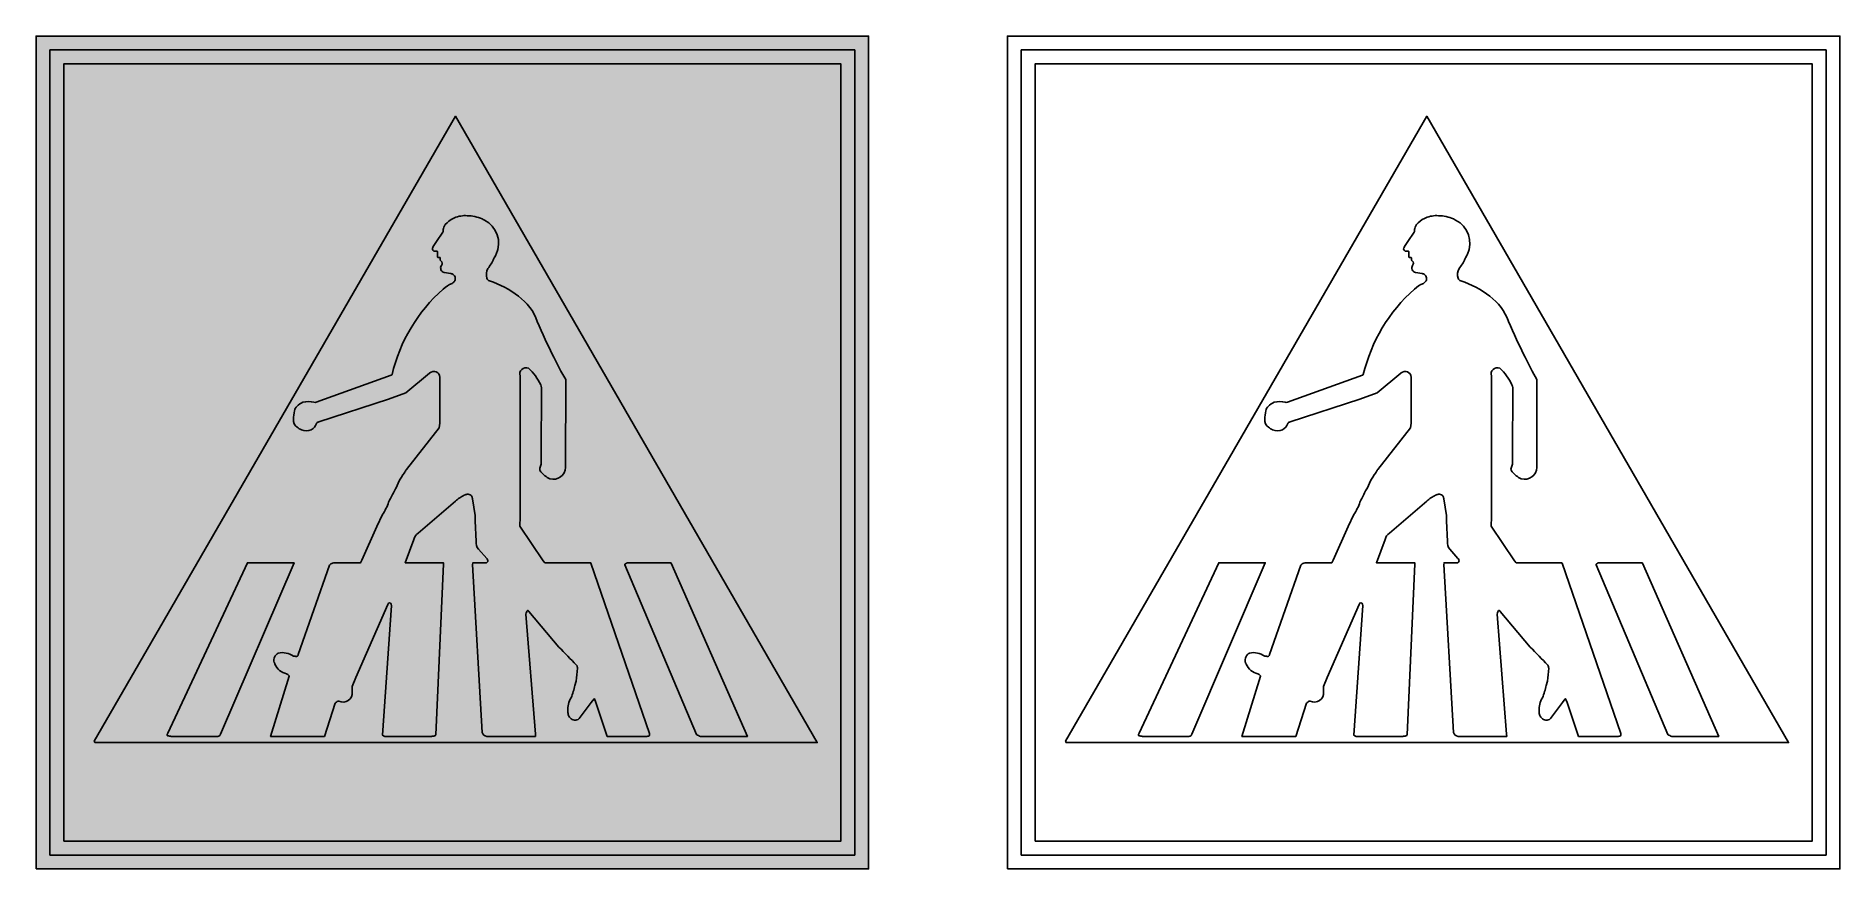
# Model space of a CAD drawing. Extents: x 1920 to 3220, y 694 to 1294.
import ezdxf

# ---------------------------------------------------------------- set-up
doc = ezdxf.new("R2010")
doc.units = 0
doc.header["$MEASUREMENT"] = 0

msp = doc.modelspace()

# ---------------------------------------------------------------- hatches: boundary and pattern name
h = msp.add_hatch(color=5)
h.paths.add_polyline_path([(1920.33, 693.788), (1920.33, 1293.79), (2520.34, 1293.79), (2520.34, 693.788)])
h.paths.add_polyline_path([(1930.33, 703.788), (1930.33, 1283.79), (2510.34, 1283.79), (2510.34, 703.788)], flags=16)
h.paths.add_polyline_path([(1940.33, 713.788), (1940.33, 1273.79), (2500.34, 1273.79), (2500.34, 713.788)], flags=0)
edge = h.paths.add_edge_path(flags=0)
edge.add_arc((1966.818462145861, 786.3670947852373), 4.554097256698007, 188.1180059033065, 200.7583273562876, ccw=False)
edge.add_line((1962.31, 785.7239999999999), (2222.57, 1236.01))
edge.add_line((2222.57, 1236.01), (2483.34, 784.753))
edge.add_line((2483.34, 784.753), (1962.56, 784.753))
edge = h.paths.add_edge_path(flags=0)
edge.add_line((2018.57, 789.26), (2017.8, 789.265))
edge.add_arc((2021.224474689498, 820.1740854817408), 31.09820882649947, 258.8297972176199, 263.67787825727333, ccw=False)
edge.add_line((2015.2, 789.665), (2015, 789.765))
edge.add_arc((2015.295075705718, 790.2470605645738), 0.5652009023542677, 198.7909732372422, 238.5286432708613, ccw=False)
edge.add_arc((2015.298309780113, 790.2703309780117), 0.576140807352012, 170.5425113657092, 200.8786749093605, ccw=False)
edge.add_arc((2016.759011403422, 790.0664768070422), 2.050854302955655, 157.0852397093925, 171.6302673762184, ccw=False)
edge.add_arc((2022.701799115276, 786.7888390407004), 8.82905235844501, 147.204703046993, 152.5046948122013, ccw=False)
edge.add_line((2015.28, 791.571), (2072.65, 914.3489999999999))
edge.add_line((2072.65, 914.3489999999999), (2106.22, 914.321))
edge.add_line((2106.22, 914.321), (2053.3, 790.814))
edge.add_arc((2051.254412626635, 791.467480699906), 2.147432124007574, 291.1720474703234, 342.28346571536065, ccw=False)
edge.add_arc((2049.823865109518, 795.3270740429923), 6.263460963439357, 284.3856024846125, 290.62334296908193, ccw=False)
edge.add_line((2051.38, 789.26), (2018.57, 789.26))
edge = h.paths.add_edge_path(flags=0)
edge.add_line((2322.42, 816.26), (2320.3, 813.561))
edge.add_line((2320.3, 813.561), (2311.66, 802.08))
edge.add_arc((2308.715771503152, 805.1762805353351), 4.272637896562815, 216.2471486559759, 313.5580518680616, ccw=False)
edge.add_arc((2309.003662001872, 806.4434163794797), 5.322615876834429, 194.4748707690634, 225.4548380596397, ccw=False)
edge.add_arc((2309.294416196545, 806.6989378796352), 5.670702485518088, 182.6980904060711, 196.240641981251, ccw=False)
edge.add_line((2303.63, 806.432), (2303.63, 807.1239999999999))
edge.add_line((2303.63, 807.1239999999999), (2303.63, 807.648))
edge.add_arc((2318.556300514408, 809.0181765277537), 14.98905703383718, 147.249426116615, 185.2448315124523, ccw=False)
edge.add_arc((2245.765106363003, 840.7368935475926), 64.65020104706015, 338.5804510387433, 346.8109561549675)
edge.add_line((2308.71, 825.9860000000001), (2309.66, 829.1489999999999))
edge.add_arc((2108.628853164811, 850.8888243971472), 202.2032194666797, 353.8279296774006, 356.4314066587951)
edge.add_arc((2299.780465890759, 838.1102597047519), 10.66127648302431, 1.0358803764475, 6.650659890422014)
edge.add_arc((2308.304433010449, 839.0782738022305), 2.082716940176262, 7.357875021770386, 44.49732327935514)
edge.add_arc((1623.635540301454, 188.0409283838629), 946.8687190058808, 43.55972966921194, 44.66379934030761)
edge.add_line((2297.09, 853.638), (2275.43, 879.2860000000001))
edge.add_arc((2268.908373135548, 877.2490977493608), 6.832319352737966, 17.34517076579016, 18.96024100750114)
edge.add_arc((2274.493066873044, 879.0951504056374), 0.9532970304991779, 23.08927040625194, 67.361875132961)
edge.add_arc((2274.694693807138, 879.5826990594212), 0.4257066658833413, 67.15061106846723, 135.7035921194202)
edge.add_arc((2276.373171281601, 878.1435589347773), 2.635943076995013, 138.7949979206095, 158.5381988915669)
edge.add_arc((2282.239048396207, 875.7544047752721), 8.96956895005298, 158.0445295437013, 170.2136815367767)
edge.add_line((2273.4, 877.279), (2280.16, 790.918))
edge.add_line((2280.16, 790.918), (2280.21, 789.2589999999999))
edge.add_line((2280.21, 789.2589999999999), (2246.2, 789.265))
edge.add_line((2246.2, 789.265), (2245.18, 789.265))
edge.add_arc((2246.271390572492, 794.1028284513027), 4.959406971197176, 204.2614869254996, 257.2871648798206, ccw=False)
edge.add_line((2241.75, 792.065), (2234.96, 913.2))
edge.add_line((2234.96, 913.2), (2235.01, 913.9830000000001))
edge.add_arc((2235.897921616263, 913.8974704336504), 0.8920314475103119, 150.7011026167252, 174.4979260106855, ccw=False)
edge.add_line((2235.12, 914.334), (2245.04, 914.3889999999999))
edge.add_arc((2244.183863920065, 915.8728150344215), 1.713089619296621, 299.9842161262715, 382.1967429777998)
edge.add_arc((2243.472208624288, 915.7212415172062), 2.432665270877299, 19.16847926326971, 48.31549949294577)
edge.add_line((2245.09, 917.538), (2239.15, 924.2280000000001))
edge.add_arc((2243.604400705301, 928.432597321495), 6.125383602624721, 168.593552850131, 223.3475327176906, ccw=False)
edge.add_line((2237.6, 929.6439999999999), (2236.89, 944.465))
edge.add_arc((2012.372302131227, 940.3390660538176), 224.5556055573363, 1.052798946110272, 2.079672244933269)
edge.add_line((2236.78, 948.488), (2234.86, 960.308))
edge.add_arc((2222.076774226606, 958.5442990130898), 12.90432107260211, 7.855501208404178, 11.54528267953262)
edge.add_arc((2231.047533894987, 960.3512295368648), 3.753508639119144, 11.92778899273987, 44.81979200639215)
edge.add_arc((2231.636599612707, 960.480709099448), 3.260476815164621, 50.51179360757298, 99.11653186802869)
edge.add_arc((2232.202225179409, 955.6532157752521), 8.119233196466292, 97.65984010398815, 113.5360830653377)
edge.add_arc((2239.343746063805, 941.0805962413187), 24.34223113814451, 115.2502893901263, 133.427552194887)
edge.add_line((2222.61, 958.7589999999999), (2195.78, 935.59))
edge.add_arc((2198.351141033902, 930.4784723278187), 5.721755094347444, 116.7027771916485, 173.1692493846419)
edge.add_line((2192.67, 931.159), (2186.35, 914.342))
edge.add_line((2186.35, 914.342), (2213.9, 914.3810000000001))
edge.add_line((2213.9, 914.3810000000001), (2213.99, 913.565))
edge.add_line((2213.99, 913.565), (2208.44, 790.448))
edge.add_arc((2207.170178535442, 790.8851383479624), 1.342958110706567, 303.940778673493, 341.00388252241703, ccw=False)
edge.add_line((2207.92, 789.7710000000001), (2207.57, 789.6289999999999))
edge.add_arc((2200.600160231375, 826.0983662897023), 37.12941346120061, 277.17867643554683, 280.8196085629273, ccw=False)
edge.add_line((2205.24, 789.26), (2171.6, 789.26))
edge.add_arc((2173.430969805584, 797.4322288375602), 8.374829825280578, 255.04671036468488, 257.37155584058416, ccw=False)
edge.add_arc((2172.870871081591, 793.4192379057034), 4.38118849576118, 229.9197602187392, 248.5680120179863, ccw=False)
edge.add_line((2170.05, 790.067), (2176.53, 883.602))
edge.add_arc((2174.790798212505, 883.7353576992832), 1.744307064018639, 355.6152808850276, 419.3512458061731)
edge.add_arc((2175.057313596609, 884.2687453234045), 1.150356451872311, 57.22791206142752, 129.2163661504343)
edge.add_arc((2175.598193294494, 883.8432047152164), 1.828186000993449, 133.9228730520704, 169.607242201747)
edge.add_line((2173.8, 884.173), (2150.78, 831.807))
edge.add_line((2150.78, 831.807), (2148.25, 825.265))
edge.add_arc((2152.202693375138, 824.0101969952973), 4.147085181000206, 162.387689328296, 184.7747372112362)
edge.add_line((2148.07, 823.665), (2148.1, 823.065))
edge.add_arc((2133.984993065645, 822.0000623699792), 14.15512320372846, -2.1662913428418733, 4.3146313396006235, ccw=False)
edge.add_line((2148.13, 821.465), (2148.14, 821.31))
edge.add_arc((2141.677969105234, 820.4807229736545), 6.515024456695085, -118.29273709563978, 7.312838492814478, ccw=False)
edge.add_arc((2139.169006859503, 810.8059200947743), 3.980417350390917, 98.36414102559709, 136.1189503743115)
edge.add_arc((2138.606822762009, 811.7350727995342), 2.944497378895824, 141.5761800284208, 152.7123760706485)
edge.add_line((2135.99, 813.085), (2128.14, 789.26))
edge.add_line((2128.14, 789.26), (2123.8, 789.26))
edge.add_line((2123.8, 789.26), (2089.39, 789.2460000000001))
edge.add_line((2089.39, 789.2460000000001), (2102.83, 832.725))
edge.add_arc((2100.805606025034, 831.4074384533417), 2.415396322575299, 33.0577871309205, 43.07351506647797)
edge.add_arc((2097.598480006926, 828.3353997769804), 6.85634886127827, 43.52305800986686, 61.31009661502037)
edge.add_arc((2102.902202890526, 845.3131767954137), 11.14630907162264, 201.1966785560285, 259.5995782237181, ccw=False)
edge.add_arc((2081.423171684533, 837.1438855987624), 11.83427353592861, 20.47242389260427, 23.20578425279913)
edge.add_arc((2089.803981246143, 840.7502099313224), 2.710519298743827, 22.94732678317979, 41.94594011656543)
edge.add_arc((2097.740098510722, 843.9653889582905), 6.084165262786412, 118.6821729066886, 193.3360808414757, ccw=False)
edge.add_arc((2097.738296117575, 835.1374295257101), 14.46305082242084, 56.171524534127514, 101.64083220436709, ccw=False)
edge.add_arc((2106.402235128493, 851.8711402406843), 4.758688523512237, 262.6080496401016, 269.1302378933767)
edge.add_arc((2106.84545829037, 855.7164976204501), 8.618925023122133, 266.571356838, 271.3598536928448)
edge.add_arc((2108.131605757664, 849.6020396128071), 2.725816068458662, 246.6216727033869, 272.068664829035)
edge.add_arc((2108.215026984171, 847.7388765898359), 0.8610067909896771, 270.9964310020181, 319.5264752264467)
edge.add_arc((2107.669404369879, 848.0742515251621), 1.497035623263635, 323.3197888566303, 351.5009453399147)
edge.add_arc((2102.250280538816, 848.7308174234155), 6.955335511094853, 352.7494913598122, 356.1598740224717)
edge.add_line((2109.19, 848.265), (2131.88, 912.5830000000001))
edge.add_arc((2135.012305985451, 910.5500770205073), 3.7341821898564, 105.41068022368549, 147.0157032412867, ccw=False)
edge.add_line((2134.02, 914.15), (2134.83, 914.352))
edge.add_line((2134.83, 914.352), (2154.16, 914.375))
edge.add_line((2154.16, 914.375), (2155.19, 916.232))
edge.add_line((2155.19, 916.232), (2165.88, 940.505))
edge.add_line((2165.88, 940.505), (2170.07, 949.045))
edge.add_arc((2134.030857316798, 972.1028140286144), 42.78413950424147, 327.3889202668328, 340.7382495456046)
edge.add_arc((2317.020891754121, 891.5153185905696), 157.3332916111306, 150.5480802224126, 155.0073292130531, ccw=False)
edge.add_line((2180.02, 968.875), (2181.73, 972.852))
edge.add_arc((2263.662977416724, 924.7808954110974), 94.99391498810094, 145.0089579656591, 149.5993173319549, ccw=False)
edge.add_arc((2210.834339566826, 965.9234166765256), 28.3275153215482, 146.3990875850537, 151.9252485255854, ccw=False)
edge.add_line((2187.24, 981.6), (2210.76, 1011.64))
edge.add_arc((2189.531982013097, 1016.976232870838), 21.88844738450209, 345.8895319116676, 363.0215317019974)
edge.add_line((2211.39, 1018.13), (2211.43, 1047.32))
edge.add_arc((2204.937052218467, 1047.368742972388), 6.493130737253989, 359.5698850150265, 366.377577149927)
edge.add_arc((2207.019760803632, 1047.820484580916), 4.378541902802193, 3.528997631908581, 131.2985341894042)
edge.add_line((2204.13, 1051.11), (2203.9, 1050.9))
edge.add_line((2203.9, 1050.9), (2186.79, 1036.71))
edge.add_line((2186.79, 1036.71), (2174.3, 1032.26))
edge.add_line((2174.3, 1032.26), (2124.03, 1015.82))
edge.add_arc((2124.684981994737, 1012.091069620349), 3.786016797336464, 99.96230815906372, 109.0380253740308)
edge.add_arc((2124.059783394596, 1014.023622140539), 1.755675324325946, 110.3235596727637, 143.4162356189437)
edge.add_arc((2132.440975307227, 1008.622410853603), 11.72325054187061, 146.6341495274324, 149.1158535918046)
edge.add_arc((2115.111132563786, 1016.830634038579), 7.591792363877695, 298.04049590144825, 343.2286572762525, ccw=False)
edge.add_arc((2115.124375814433, 1018.372278254366), 8.976503449081811, 246.1863953805977, 293.3348125907608, ccw=False)
edge.add_arc((2115.536757877404, 1020.267254846195), 10.88356626693249, 229.5107507989781, 248.2286220780384, ccw=False)
edge.add_arc((2111.789682763465, 1016.8939226075), 5.921887417909907, 171.6881080017819, 235.9041857107068, ccw=False)
edge.add_arc((2124.885176879295, 1018.743162522258), 18.98117757993355, 164.5490538891159, 182.9992879820266, ccw=False)
edge.add_arc((2111.762213819476, 1023.086788178303), 5.221155705108471, 130.9538864026615, 172.1488280491566, ccw=False)
edge.add_arc((2118.159963559208, 1017.486630736693), 13.69334076111429, 113.54452366671481, 135.8183822582982, ccw=False)
edge.add_arc((2116.625054013199, 1014.257724440173), 16.26545025300887, 75.854820614255, 104.0003102353312, ccw=False)
edge.add_arc((2121.447830378587, 1032.336231194436), 2.457136274821562, 249.8152636429912, 285.6338234805047)
edge.add_line((2122.11, 1029.97), (2176.34, 1049.58))
edge.add_arc((2176.130217900962, 1050.438574143055), 0.8838314817876504, 283.7305012619443, 325.6598058005367)
edge.add_arc((2293.676001154504, 1021.902377903431), 120.1336188523393, 131.7635711963918, 166.5034403748655, ccw=False)
edge.add_arc((2228.211554093818, 1095.75943299299), 21.4436024862343, 112.08255563607739, 132.7340675325459, ccw=False)
edge.add_arc((2218.387506558701, 1119.428508861341), 4.187487635839052, 294.8911180420708, 333.3460739647529)
edge.add_arc((2218.837402060277, 1119.101408145431), 3.639789612927782, 334.7710979401338, 426.1349854238441)
edge.add_arc((2218.834024810554, 1119.161881223693), 3.585959159821487, 65.69471419136994, 82.85579436312513)
edge.add_line((2219.28, 1122.72), (2214.54, 1123.46))
edge.add_arc((2215.289036098937, 1126.783247389485), 3.406615371484195, 147.3726892090927, 257.2981959215125, ccw=False)
edge.add_arc((2210.871057025276, 1130.053119645644), 2.110226589179369, 317.2242503893008, 416.3621320506297)
edge.add_arc((2209.064941604523, 1129.199559235119), 3.957950662078713, 41.26506934525502, 46.48832522659614)
edge.add_arc((2212.197534450988, 1132.564612363798), 0.6408788646575417, 174.1440320043965, 230.5132807515883, ccw=False)
edge.add_line((2211.56, 1132.63), (2211.56, 1132.87))
edge.add_line((2211.56, 1132.87), (2211.56, 1133.92))
edge.add_arc((2211.239833192896, 1133.942906709916), 0.3209852048462721, 355.9076793797407, 458.9313390535933)
edge.add_line((2211.19, 1134.26), (2210.21, 1134.26))
edge.add_arc((2210.095366454018, 1134.731979331451), 0.4857008741821478, 177.8737009888189, 283.65156478441554, ccw=False)
edge.add_line((2209.61, 1134.75), (2209.6, 1137.57))
edge.add_line((2209.6, 1137.57), (2209.6, 1138.32))
edge.add_arc((2209.240438340505, 1138.394138529084), 0.3671254669366772, 348.3493788963335, 454.7558473998785)
edge.add_line((2209.21, 1138.76), (2207.77, 1138.76))
edge.add_arc((2207.687964626854, 1140.554276065462), 1.796150439561836, 160.9677929491103, 272.6177742270554, ccw=False)
edge.add_arc((2207.201544958631, 1140.753927095368), 1.271571262051854, 141.2403734786325, 162.3249148118363, ccw=False)
edge.add_line((2206.21, 1141.55), (2206.6, 1142.13))
edge.add_line((2206.6, 1142.13), (2207.09, 1142.87))
edge.add_line((2207.09, 1142.87), (2209.02, 1145.76))
edge.add_line((2209.02, 1145.76), (2213.49, 1152.41))
edge.add_arc((2212.006200321356, 1153.457472934259), 1.81627669542608, 324.7802183367116, 366.7197162676723)
edge.add_line((2213.81, 1153.67), (2213.81, 1154.22))
edge.add_arc((2216.676750647748, 1154.579729220646), 2.889232491259259, 182.3750058045717, 187.1522775768739, ccw=False)
edge.add_arc((2216.973690146105, 1154.501063060955), 3.18395494964662, 151.7110065128583, 180.7389568477902, ccw=False)
edge.add_arc((2223.257188258695, 1152.366324965131), 9.790472828657958, 144.870655120565, 158.1507760336066, ccw=False)
edge.add_arc((2226.963798703335, 1148.622234427673), 15.00518467702991, 113.3356149832857, 141.3201352250773, ccw=False)
edge.add_arc((2229.484151224196, 1145.516803648577), 18.88608416233383, 113.7759989858186, 116.62624830511879, ccw=False)
edge.add_arc((2229.546288127381, 1145.667824119856), 18.77330151579008, 85.37515794789431, 114.13536909426341, ccw=False)
edge.add_arc((2231.014938643344, 1138.602560018254), 25.77747936743203, 65.29143316596662, 89.89984176366988, ccw=False)
edge.add_arc((2230.813127547623, 1137.00017578139), 27.32184716972694, 62.568428367774686, 66.31164128858279, ccw=False)
edge.add_arc((2234.930977240512, 1144.536334958345), 18.73688729819802, -25.16133171268848, 63.128097973848014, ccw=False)
edge.add_arc((2238.471864792369, 1143.726719307415), 15.20739897863477, 330.59416137697076, 331.9262480396245, ccw=False)
edge.add_arc((2212.264093815839, 1154.975960523734), 43.66984899377651, 330.04387049210123, 334.622614923332, ccw=False)
edge.add_arc((2222.43301359833, 1145.427458126972), 30.26065789576774, 320.81994505796354, 336.10495542523046, ccw=False)
edge.add_arc((2253.729959435701, 1122.018560055943), 8.937640670047717, 151.3045685658111, 197.372061233618)
edge.add_arc((2247.42012220987, 1119.701967783185), 2.24784873760699, 189.0084329742194, 261.2971437921924)
edge.add_arc((2227.233989805904, 1055.318036459197), 65.25315189224418, 51.39337080544402, 72.29364515565561, ccw=False)
edge.add_arc((2247.086540238708, 1076.683308166861), 36.23568437585841, 18.548260982065187, 54.84634947552598, ccw=False)
edge.add_arc((2616.840171403491, 1229.603823947803), 363.9855607411832, 202.858708797754, 207.328702398091)
edge.add_line((2293.48, 1062.5), (2298.51, 1052.46))
edge.add_line((2298.51, 1052.46), (2302, 1046.32))
edge.add_line((2302, 1046.32), (2301.95, 983.221))
edge.add_line((2301.95, 983.221), (2301.95, 982.982))
edge.add_arc((2293.160195685078, 983.2953863011685), 8.795389182314512, 254.2312418994473, 357.95807627224656, ccw=False)
edge.add_line((2290.77, 974.831), (2290.63, 974.888))
edge.add_arc((2297.287210532917, 990.2031186695657), 16.6994404679454, 217.9561096169225, 246.5062695467071, ccw=False)
edge.add_arc((2285.522361370618, 981.7074156887293), 2.262458459638071, 156.9842799385832, 231.695577064093, ccw=False)
edge.add_arc((2274.088101928098, 986.9138968688043), 10.30227111329486, 335.1963988311225, 366.7007255363937)
edge.add_line((2284.32, 988.1160000000001), (2284.4, 994.3969999999999))
edge.add_line((2284.4, 994.3969999999999), (2284.53, 1038.17))
edge.add_arc((2277.043771955663, 1039.456246985334), 7.595922698336246, 350.2509088908463, 383.8697149867424)
edge.add_arc((2249.864334595499, 1026.627956246139), 37.6488517069202, 24.98480693265457, 47.84896301745006)
edge.add_arc((2273.481974783511, 1050.289037664695), 4.559239836899216, 68.80954199896537, 197.3425760319332)
edge.add_line((2269.13, 1048.93), (2269.23, 1047.26))
edge.add_line((2269.23, 1047.26), (2269.15, 1043.5))
edge.add_line((2269.15, 1043.5), (2269.15, 982.067))
edge.add_line((2269.15, 982.067), (2269.12, 944.666))
edge.add_arc((2119.121710880187, 949.5178066906734), 150.0767362619362, 356.63698229557184, 358.1473711417084, ccw=False)
edge.add_line((2268.94, 940.7139999999999), (2285.8, 915.829))
edge.add_line((2285.8, 915.829), (2287.03, 914.365))
edge.add_line((2287.03, 914.365), (2287.18, 914.365))
edge.add_line((2287.18, 914.365), (2319.92, 914.334))
edge.add_line((2319.92, 914.334), (2319.98, 914.165))
edge.add_arc((2318.649629362978, 911.9432464375918), 2.589609029163457, 55.13407794810138, 59.087117587259286, ccw=False)
edge.add_line((2320.13, 914.068), (2362.5, 791.265))
edge.add_arc((2359.79725976903, 790.8160661477506), 2.73977122398964, -14.480176193276293, 9.430908680982895, ccw=False)
edge.add_arc((2361.558511084647, 790.3801724884039), 0.9256562078729584, 283.2072806488585, 344.3842424935368, ccw=False)
edge.add_arc((2357.132344307089, 812.8878828486621), 23.86385648943572, 278.0641311748211, 281.20605779215555, ccw=False)
edge.add_line((2360.48, 789.26), (2331.98, 789.26))
edge.add_line((2331.98, 789.26), (2323.73, 813.72))
edge.add_line((2323.73, 813.72), (2322.67, 816.2510000000001))
edge.add_arc((2322.542211138592, 816.1780316275568), 0.1471542608183849, 29.726682259413, 146.1498023590291)
edge = h.paths.add_edge_path(flags=0)
edge.add_line((2404.15, 789.26), (2399.22, 789.2860000000001))
edge.add_arc((2401.151686246841, 797.6309393888239), 8.56559543519174, 235.5804808295986, 256.966726343899, ccw=False)
edge.add_line((2396.31, 790.565), (2344.57, 912.788))
edge.add_arc((2346.03102642252, 912.460342604886), 1.497316792089741, 128.9377125840032, 167.3596946303268, ccw=False)
edge.add_arc((2347.777332608377, 910.2446819651673), 4.318368507279523, 107.90074551885729, 128.4844893512939, ccw=False)
edge.add_line((2346.45, 914.3539999999999), (2377.14, 914.3539999999999))
edge.add_arc((2375.035679636842, 906.0933282724436), 8.524486001000266, 68.93218111290258, 75.70845693222748, ccw=False)
edge.add_line((2378.1, 914.048), (2432.96, 789.26))
edge.add_line((2432.96, 789.26), (2404.15, 789.26))
h = msp.add_hatch(color=7)
h.paths.add_polyline_path([(1930.33, 703.788), (1930.33, 1283.79), (2510.34, 1283.79), (2510.34, 703.788)])
h.paths.add_polyline_path([(1940.33, 713.788), (1940.33, 1273.79), (2500.34, 1273.79), (2500.34, 713.788)], flags=16)
edge = h.paths.add_edge_path(flags=0)
edge.add_arc((1966.818462145861, 786.3670947852373), 4.554097256698007, 188.1180059033065, 200.7583273562876, ccw=False)
edge.add_line((1962.31, 785.7239999999999), (2222.57, 1236.01))
edge.add_line((2222.57, 1236.01), (2483.34, 784.753))
edge.add_line((2483.34, 784.753), (1962.56, 784.753))
edge = h.paths.add_edge_path(flags=0)
edge.add_line((2018.57, 789.26), (2017.8, 789.265))
edge.add_arc((2021.224474689498, 820.1740854817408), 31.09820882649947, 258.8297972176199, 263.67787825727333, ccw=False)
edge.add_line((2015.2, 789.665), (2015, 789.765))
edge.add_arc((2015.295075705718, 790.2470605645738), 0.5652009023542677, 198.7909732372422, 238.5286432708613, ccw=False)
edge.add_arc((2015.298309780113, 790.2703309780117), 0.576140807352012, 170.5425113657092, 200.8786749093605, ccw=False)
edge.add_arc((2016.759011403422, 790.0664768070422), 2.050854302955655, 157.0852397093925, 171.6302673762184, ccw=False)
edge.add_arc((2022.701799115276, 786.7888390407004), 8.82905235844501, 147.204703046993, 152.5046948122013, ccw=False)
edge.add_line((2015.28, 791.571), (2072.65, 914.3489999999999))
edge.add_line((2072.65, 914.3489999999999), (2106.22, 914.321))
edge.add_line((2106.22, 914.321), (2053.3, 790.814))
edge.add_arc((2051.254412626635, 791.467480699906), 2.147432124007574, 291.1720474703234, 342.28346571536065, ccw=False)
edge.add_arc((2049.823865109518, 795.3270740429923), 6.263460963439357, 284.3856024846125, 290.62334296908193, ccw=False)
edge.add_line((2051.38, 789.26), (2018.57, 789.26))
edge = h.paths.add_edge_path(flags=0)
edge.add_line((2322.42, 816.26), (2320.3, 813.561))
edge.add_line((2320.3, 813.561), (2311.66, 802.08))
edge.add_arc((2308.715771503152, 805.1762805353351), 4.272637896562815, 216.2471486559759, 313.5580518680616, ccw=False)
edge.add_arc((2309.003662001872, 806.4434163794797), 5.322615876834429, 194.4748707690634, 225.4548380596397, ccw=False)
edge.add_arc((2309.294416196545, 806.6989378796352), 5.670702485518088, 182.6980904060711, 196.240641981251, ccw=False)
edge.add_line((2303.63, 806.432), (2303.63, 807.1239999999999))
edge.add_line((2303.63, 807.1239999999999), (2303.63, 807.648))
edge.add_arc((2318.556300514408, 809.0181765277537), 14.98905703383718, 147.249426116615, 185.2448315124523, ccw=False)
edge.add_arc((2245.765106363003, 840.7368935475926), 64.65020104706015, 338.5804510387433, 346.8109561549675)
edge.add_line((2308.71, 825.9860000000001), (2309.66, 829.1489999999999))
edge.add_arc((2108.628853164811, 850.8888243971472), 202.2032194666797, 353.8279296774006, 356.4314066587951)
edge.add_arc((2299.780465890759, 838.1102597047519), 10.66127648302431, 1.0358803764475, 6.650659890422014)
edge.add_arc((2308.304433010449, 839.0782738022305), 2.082716940176262, 7.357875021770386, 44.49732327935514)
edge.add_arc((1623.635540301454, 188.0409283838629), 946.8687190058808, 43.55972966921194, 44.66379934030761)
edge.add_line((2297.09, 853.638), (2275.43, 879.2860000000001))
edge.add_arc((2268.908373135548, 877.2490977493608), 6.832319352737966, 17.34517076579016, 18.96024100750114)
edge.add_arc((2274.493066873044, 879.0951504056374), 0.9532970304991779, 23.08927040625194, 67.361875132961)
edge.add_arc((2274.694693807138, 879.5826990594212), 0.4257066658833413, 67.15061106846723, 135.7035921194202)
edge.add_arc((2276.373171281601, 878.1435589347773), 2.635943076995013, 138.7949979206095, 158.5381988915669)
edge.add_arc((2282.239048396207, 875.7544047752721), 8.96956895005298, 158.0445295437013, 170.2136815367767)
edge.add_line((2273.4, 877.279), (2280.16, 790.918))
edge.add_line((2280.16, 790.918), (2280.21, 789.2589999999999))
edge.add_line((2280.21, 789.2589999999999), (2246.2, 789.265))
edge.add_line((2246.2, 789.265), (2245.18, 789.265))
edge.add_arc((2246.271390572492, 794.1028284513027), 4.959406971197176, 204.2614869254996, 257.2871648798206, ccw=False)
edge.add_line((2241.75, 792.065), (2234.96, 913.2))
edge.add_line((2234.96, 913.2), (2235.01, 913.9830000000001))
edge.add_arc((2235.897921616263, 913.8974704336504), 0.8920314475103119, 150.7011026167252, 174.4979260106855, ccw=False)
edge.add_line((2235.12, 914.334), (2245.04, 914.3889999999999))
edge.add_arc((2244.183863920065, 915.8728150344215), 1.713089619296621, 299.9842161262715, 382.1967429777998)
edge.add_arc((2243.472208624288, 915.7212415172062), 2.432665270877299, 19.16847926326971, 48.31549949294577)
edge.add_line((2245.09, 917.538), (2239.15, 924.2280000000001))
edge.add_arc((2243.604400705301, 928.432597321495), 6.125383602624721, 168.593552850131, 223.3475327176906, ccw=False)
edge.add_line((2237.6, 929.6439999999999), (2236.89, 944.465))
edge.add_arc((2012.372302131227, 940.3390660538176), 224.5556055573363, 1.052798946110272, 2.079672244933269)
edge.add_line((2236.78, 948.488), (2234.86, 960.308))
edge.add_arc((2222.076774226606, 958.5442990130898), 12.90432107260211, 7.855501208404178, 11.54528267953262)
edge.add_arc((2231.047533894987, 960.3512295368648), 3.753508639119144, 11.92778899273987, 44.81979200639215)
edge.add_arc((2231.636599612707, 960.480709099448), 3.260476815164621, 50.51179360757298, 99.11653186802869)
edge.add_arc((2232.202225179409, 955.6532157752521), 8.119233196466292, 97.65984010398815, 113.5360830653377)
edge.add_arc((2239.343746063805, 941.0805962413187), 24.34223113814451, 115.2502893901263, 133.427552194887)
edge.add_line((2222.61, 958.7589999999999), (2195.78, 935.59))
edge.add_arc((2198.351141033902, 930.4784723278187), 5.721755094347444, 116.7027771916485, 173.1692493846419)
edge.add_line((2192.67, 931.159), (2186.35, 914.342))
edge.add_line((2186.35, 914.342), (2213.9, 914.3810000000001))
edge.add_line((2213.9, 914.3810000000001), (2213.99, 913.565))
edge.add_line((2213.99, 913.565), (2208.44, 790.448))
edge.add_arc((2207.170178535442, 790.8851383479624), 1.342958110706567, 303.940778673493, 341.00388252241703, ccw=False)
edge.add_line((2207.92, 789.7710000000001), (2207.57, 789.6289999999999))
edge.add_arc((2200.600160231375, 826.0983662897023), 37.12941346120061, 277.17867643554683, 280.8196085629273, ccw=False)
edge.add_line((2205.24, 789.26), (2171.6, 789.26))
edge.add_arc((2173.430969805584, 797.4322288375602), 8.374829825280578, 255.04671036468488, 257.37155584058416, ccw=False)
edge.add_arc((2172.870871081591, 793.4192379057034), 4.38118849576118, 229.9197602187392, 248.5680120179863, ccw=False)
edge.add_line((2170.05, 790.067), (2176.53, 883.602))
edge.add_arc((2174.790798212505, 883.7353576992832), 1.744307064018639, 355.6152808850276, 419.3512458061731)
edge.add_arc((2175.057313596609, 884.2687453234045), 1.150356451872311, 57.22791206142752, 129.2163661504343)
edge.add_arc((2175.598193294494, 883.8432047152164), 1.828186000993449, 133.9228730520704, 169.607242201747)
edge.add_line((2173.8, 884.173), (2150.78, 831.807))
edge.add_line((2150.78, 831.807), (2148.25, 825.265))
edge.add_arc((2152.202693375138, 824.0101969952973), 4.147085181000206, 162.387689328296, 184.7747372112362)
edge.add_line((2148.07, 823.665), (2148.1, 823.065))
edge.add_arc((2133.984993065645, 822.0000623699792), 14.15512320372846, -2.1662913428418733, 4.3146313396006235, ccw=False)
edge.add_line((2148.13, 821.465), (2148.14, 821.31))
edge.add_arc((2141.677969105234, 820.4807229736545), 6.515024456695085, -118.29273709563978, 7.312838492814478, ccw=False)
edge.add_arc((2139.169006859503, 810.8059200947743), 3.980417350390917, 98.36414102559709, 136.1189503743115)
edge.add_arc((2138.606822762009, 811.7350727995342), 2.944497378895824, 141.5761800284208, 152.7123760706485)
edge.add_line((2135.99, 813.085), (2128.14, 789.26))
edge.add_line((2128.14, 789.26), (2123.8, 789.26))
edge.add_line((2123.8, 789.26), (2089.39, 789.2460000000001))
edge.add_line((2089.39, 789.2460000000001), (2102.83, 832.725))
edge.add_arc((2100.805606025034, 831.4074384533417), 2.415396322575299, 33.0577871309205, 43.07351506647797)
edge.add_arc((2097.598480006926, 828.3353997769804), 6.85634886127827, 43.52305800986686, 61.31009661502037)
edge.add_arc((2102.902202890526, 845.3131767954137), 11.14630907162264, 201.1966785560285, 259.5995782237181, ccw=False)
edge.add_arc((2081.423171684533, 837.1438855987624), 11.83427353592861, 20.47242389260427, 23.20578425279913)
edge.add_arc((2089.803981246143, 840.7502099313224), 2.710519298743827, 22.94732678317979, 41.94594011656543)
edge.add_arc((2097.740098510722, 843.9653889582905), 6.084165262786412, 118.6821729066886, 193.3360808414757, ccw=False)
edge.add_arc((2097.738296117575, 835.1374295257101), 14.46305082242084, 56.171524534127514, 101.64083220436709, ccw=False)
edge.add_arc((2106.402235128493, 851.8711402406843), 4.758688523512237, 262.6080496401016, 269.1302378933767)
edge.add_arc((2106.84545829037, 855.7164976204501), 8.618925023122133, 266.571356838, 271.3598536928448)
edge.add_arc((2108.131605757664, 849.6020396128071), 2.725816068458662, 246.6216727033869, 272.068664829035)
edge.add_arc((2108.215026984171, 847.7388765898359), 0.8610067909896771, 270.9964310020181, 319.5264752264467)
edge.add_arc((2107.669404369879, 848.0742515251621), 1.497035623263635, 323.3197888566303, 351.5009453399147)
edge.add_arc((2102.250280538816, 848.7308174234155), 6.955335511094853, 352.7494913598122, 356.1598740224717)
edge.add_line((2109.19, 848.265), (2131.88, 912.5830000000001))
edge.add_arc((2135.012305985451, 910.5500770205073), 3.7341821898564, 105.41068022368549, 147.0157032412867, ccw=False)
edge.add_line((2134.02, 914.15), (2134.83, 914.352))
edge.add_line((2134.83, 914.352), (2154.16, 914.375))
edge.add_line((2154.16, 914.375), (2155.19, 916.232))
edge.add_line((2155.19, 916.232), (2165.88, 940.505))
edge.add_line((2165.88, 940.505), (2170.07, 949.045))
edge.add_arc((2134.030857316798, 972.1028140286144), 42.78413950424147, 327.3889202668328, 340.7382495456046)
edge.add_arc((2317.020891754121, 891.5153185905696), 157.3332916111306, 150.5480802224126, 155.0073292130531, ccw=False)
edge.add_line((2180.02, 968.875), (2181.73, 972.852))
edge.add_arc((2263.662977416724, 924.7808954110974), 94.99391498810094, 145.0089579656591, 149.5993173319549, ccw=False)
edge.add_arc((2210.834339566826, 965.9234166765256), 28.3275153215482, 146.3990875850537, 151.9252485255854, ccw=False)
edge.add_line((2187.24, 981.6), (2210.76, 1011.64))
edge.add_arc((2189.531982013097, 1016.976232870838), 21.88844738450209, 345.8895319116676, 363.0215317019974)
edge.add_line((2211.39, 1018.13), (2211.43, 1047.32))
edge.add_arc((2204.937052218467, 1047.368742972388), 6.493130737253989, 359.5698850150265, 366.377577149927)
edge.add_arc((2207.019760803632, 1047.820484580916), 4.378541902802193, 3.528997631908581, 131.2985341894042)
edge.add_line((2204.13, 1051.11), (2203.9, 1050.9))
edge.add_line((2203.9, 1050.9), (2186.79, 1036.71))
edge.add_line((2186.79, 1036.71), (2174.3, 1032.26))
edge.add_line((2174.3, 1032.26), (2124.03, 1015.82))
edge.add_arc((2124.684981994737, 1012.091069620349), 3.786016797336464, 99.96230815906372, 109.0380253740308)
edge.add_arc((2124.059783394596, 1014.023622140539), 1.755675324325946, 110.3235596727637, 143.4162356189437)
edge.add_arc((2132.440975307227, 1008.622410853603), 11.72325054187061, 146.6341495274324, 149.1158535918046)
edge.add_arc((2115.111132563786, 1016.830634038579), 7.591792363877695, 298.04049590144825, 343.2286572762525, ccw=False)
edge.add_arc((2115.124375814433, 1018.372278254366), 8.976503449081811, 246.1863953805977, 293.3348125907608, ccw=False)
edge.add_arc((2115.536757877404, 1020.267254846195), 10.88356626693249, 229.5107507989781, 248.2286220780384, ccw=False)
edge.add_arc((2111.789682763465, 1016.8939226075), 5.921887417909907, 171.6881080017819, 235.9041857107068, ccw=False)
edge.add_arc((2124.885176879295, 1018.743162522258), 18.98117757993355, 164.5490538891159, 182.9992879820266, ccw=False)
edge.add_arc((2111.762213819476, 1023.086788178303), 5.221155705108471, 130.9538864026615, 172.1488280491566, ccw=False)
edge.add_arc((2118.159963559208, 1017.486630736693), 13.69334076111429, 113.54452366671481, 135.8183822582982, ccw=False)
edge.add_arc((2116.625054013199, 1014.257724440173), 16.26545025300887, 75.854820614255, 104.0003102353312, ccw=False)
edge.add_arc((2121.447830378587, 1032.336231194436), 2.457136274821562, 249.8152636429912, 285.6338234805047)
edge.add_line((2122.11, 1029.97), (2176.34, 1049.58))
edge.add_arc((2176.130217900962, 1050.438574143055), 0.8838314817876504, 283.7305012619443, 325.6598058005367)
edge.add_arc((2293.676001154504, 1021.902377903431), 120.1336188523393, 131.7635711963918, 166.5034403748655, ccw=False)
edge.add_arc((2228.211554093818, 1095.75943299299), 21.4436024862343, 112.08255563607739, 132.7340675325459, ccw=False)
edge.add_arc((2218.387506558701, 1119.428508861341), 4.187487635839052, 294.8911180420708, 333.3460739647529)
edge.add_arc((2218.837402060277, 1119.101408145431), 3.639789612927782, 334.7710979401338, 426.1349854238441)
edge.add_arc((2218.834024810554, 1119.161881223693), 3.585959159821487, 65.69471419136994, 82.85579436312513)
edge.add_line((2219.28, 1122.72), (2214.54, 1123.46))
edge.add_arc((2215.289036098937, 1126.783247389485), 3.406615371484195, 147.3726892090927, 257.2981959215125, ccw=False)
edge.add_arc((2210.871057025276, 1130.053119645644), 2.110226589179369, 317.2242503893008, 416.3621320506297)
edge.add_arc((2209.064941604523, 1129.199559235119), 3.957950662078713, 41.26506934525502, 46.48832522659614)
edge.add_arc((2212.197534450988, 1132.564612363798), 0.6408788646575417, 174.1440320043965, 230.5132807515883, ccw=False)
edge.add_line((2211.56, 1132.63), (2211.56, 1132.87))
edge.add_line((2211.56, 1132.87), (2211.56, 1133.92))
edge.add_arc((2211.239833192896, 1133.942906709916), 0.3209852048462721, 355.9076793797407, 458.9313390535933)
edge.add_line((2211.19, 1134.26), (2210.21, 1134.26))
edge.add_arc((2210.095366454018, 1134.731979331451), 0.4857008741821478, 177.8737009888189, 283.65156478441554, ccw=False)
edge.add_line((2209.61, 1134.75), (2209.6, 1137.57))
edge.add_line((2209.6, 1137.57), (2209.6, 1138.32))
edge.add_arc((2209.240438340505, 1138.394138529084), 0.3671254669366772, 348.3493788963335, 454.7558473998785)
edge.add_line((2209.21, 1138.76), (2207.77, 1138.76))
edge.add_arc((2207.687964626854, 1140.554276065462), 1.796150439561836, 160.9677929491103, 272.6177742270554, ccw=False)
edge.add_arc((2207.201544958631, 1140.753927095368), 1.271571262051854, 141.2403734786325, 162.3249148118363, ccw=False)
edge.add_line((2206.21, 1141.55), (2206.6, 1142.13))
edge.add_line((2206.6, 1142.13), (2207.09, 1142.87))
edge.add_line((2207.09, 1142.87), (2209.02, 1145.76))
edge.add_line((2209.02, 1145.76), (2213.49, 1152.41))
edge.add_arc((2212.006200321356, 1153.457472934259), 1.81627669542608, 324.7802183367116, 366.7197162676723)
edge.add_line((2213.81, 1153.67), (2213.81, 1154.22))
edge.add_arc((2216.676750647748, 1154.579729220646), 2.889232491259259, 182.3750058045717, 187.1522775768739, ccw=False)
edge.add_arc((2216.973690146105, 1154.501063060955), 3.18395494964662, 151.7110065128583, 180.7389568477902, ccw=False)
edge.add_arc((2223.257188258695, 1152.366324965131), 9.790472828657958, 144.870655120565, 158.1507760336066, ccw=False)
edge.add_arc((2226.963798703335, 1148.622234427673), 15.00518467702991, 113.3356149832857, 141.3201352250773, ccw=False)
edge.add_arc((2229.484151224196, 1145.516803648577), 18.88608416233383, 113.7759989858186, 116.62624830511879, ccw=False)
edge.add_arc((2229.546288127381, 1145.667824119856), 18.77330151579008, 85.37515794789431, 114.13536909426341, ccw=False)
edge.add_arc((2231.014938643344, 1138.602560018254), 25.77747936743203, 65.29143316596662, 89.89984176366988, ccw=False)
edge.add_arc((2230.813127547623, 1137.00017578139), 27.32184716972694, 62.568428367774686, 66.31164128858279, ccw=False)
edge.add_arc((2234.930977240512, 1144.536334958345), 18.73688729819802, -25.16133171268848, 63.128097973848014, ccw=False)
edge.add_arc((2238.471864792369, 1143.726719307415), 15.20739897863477, 330.59416137697076, 331.9262480396245, ccw=False)
edge.add_arc((2212.264093815839, 1154.975960523734), 43.66984899377651, 330.04387049210123, 334.622614923332, ccw=False)
edge.add_arc((2222.43301359833, 1145.427458126972), 30.26065789576774, 320.81994505796354, 336.10495542523046, ccw=False)
edge.add_arc((2253.729959435701, 1122.018560055943), 8.937640670047717, 151.3045685658111, 197.372061233618)
edge.add_arc((2247.42012220987, 1119.701967783185), 2.24784873760699, 189.0084329742194, 261.2971437921924)
edge.add_arc((2227.233989805904, 1055.318036459197), 65.25315189224418, 51.39337080544402, 72.29364515565561, ccw=False)
edge.add_arc((2247.086540238708, 1076.683308166861), 36.23568437585841, 18.548260982065187, 54.84634947552598, ccw=False)
edge.add_arc((2616.840171403491, 1229.603823947803), 363.9855607411832, 202.858708797754, 207.328702398091)
edge.add_line((2293.48, 1062.5), (2298.51, 1052.46))
edge.add_line((2298.51, 1052.46), (2302, 1046.32))
edge.add_line((2302, 1046.32), (2301.95, 983.221))
edge.add_line((2301.95, 983.221), (2301.95, 982.982))
edge.add_arc((2293.160195685078, 983.2953863011685), 8.795389182314512, 254.2312418994473, 357.95807627224656, ccw=False)
edge.add_line((2290.77, 974.831), (2290.63, 974.888))
edge.add_arc((2297.287210532917, 990.2031186695657), 16.6994404679454, 217.9561096169225, 246.5062695467071, ccw=False)
edge.add_arc((2285.522361370618, 981.7074156887293), 2.262458459638071, 156.9842799385832, 231.695577064093, ccw=False)
edge.add_arc((2274.088101928098, 986.9138968688043), 10.30227111329486, 335.1963988311225, 366.7007255363937)
edge.add_line((2284.32, 988.1160000000001), (2284.4, 994.3969999999999))
edge.add_line((2284.4, 994.3969999999999), (2284.53, 1038.17))
edge.add_arc((2277.043771955663, 1039.456246985334), 7.595922698336246, 350.2509088908463, 383.8697149867424)
edge.add_arc((2249.864334595499, 1026.627956246139), 37.6488517069202, 24.98480693265457, 47.84896301745006)
edge.add_arc((2273.481974783511, 1050.289037664695), 4.559239836899216, 68.80954199896537, 197.3425760319332)
edge.add_line((2269.13, 1048.93), (2269.23, 1047.26))
edge.add_line((2269.23, 1047.26), (2269.15, 1043.5))
edge.add_line((2269.15, 1043.5), (2269.15, 982.067))
edge.add_line((2269.15, 982.067), (2269.12, 944.666))
edge.add_arc((2119.121710880187, 949.5178066906734), 150.0767362619362, 356.63698229557184, 358.1473711417084, ccw=False)
edge.add_line((2268.94, 940.7139999999999), (2285.8, 915.829))
edge.add_line((2285.8, 915.829), (2287.03, 914.365))
edge.add_line((2287.03, 914.365), (2287.18, 914.365))
edge.add_line((2287.18, 914.365), (2319.92, 914.334))
edge.add_line((2319.92, 914.334), (2319.98, 914.165))
edge.add_arc((2318.649629362978, 911.9432464375918), 2.589609029163457, 55.13407794810138, 59.087117587259286, ccw=False)
edge.add_line((2320.13, 914.068), (2362.5, 791.265))
edge.add_arc((2359.79725976903, 790.8160661477506), 2.73977122398964, -14.480176193276293, 9.430908680982895, ccw=False)
edge.add_arc((2361.558511084647, 790.3801724884039), 0.9256562078729584, 283.2072806488585, 344.3842424935368, ccw=False)
edge.add_arc((2357.132344307089, 812.8878828486621), 23.86385648943572, 278.0641311748211, 281.20605779215555, ccw=False)
edge.add_line((2360.48, 789.26), (2331.98, 789.26))
edge.add_line((2331.98, 789.26), (2323.73, 813.72))
edge.add_line((2323.73, 813.72), (2322.67, 816.2510000000001))
edge.add_arc((2322.542211138592, 816.1780316275568), 0.1471542608183849, 29.726682259413, 146.1498023590291)
edge = h.paths.add_edge_path(flags=0)
edge.add_line((2404.15, 789.26), (2399.22, 789.2860000000001))
edge.add_arc((2401.151686246841, 797.6309393888239), 8.56559543519174, 235.5804808295986, 256.966726343899, ccw=False)
edge.add_line((2396.31, 790.565), (2344.57, 912.788))
edge.add_arc((2346.03102642252, 912.460342604886), 1.497316792089741, 128.9377125840032, 167.3596946303268, ccw=False)
edge.add_arc((2347.777332608377, 910.2446819651673), 4.318368507279523, 107.90074551885729, 128.4844893512939, ccw=False)
edge.add_line((2346.45, 914.3539999999999), (2377.14, 914.3539999999999))
edge.add_arc((2375.035679636842, 906.0933282724436), 8.524486001000266, 68.93218111290258, 75.70845693222748, ccw=False)
edge.add_line((2378.1, 914.048), (2432.96, 789.26))
edge.add_line((2432.96, 789.26), (2404.15, 789.26))
at = {"true_color": 0x000000}
h = msp.add_hatch(color=18, dxfattribs=at)
edge = h.paths.add_edge_path()
edge.add_line((2322.42, 816.26), (2320.3, 813.561))
edge.add_line((2320.3, 813.561), (2311.66, 802.08))
edge.add_arc((2308.715771503152, 805.1762805353351), 4.272637896562815, 216.2471486559759, 313.5580518680616, ccw=False)
edge.add_arc((2309.003662001872, 806.4434163794797), 5.322615876834429, 194.4748707690634, 225.4548380596397, ccw=False)
edge.add_arc((2309.294416196545, 806.6989378796352), 5.670702485518088, 182.6980904060711, 196.240641981251, ccw=False)
edge.add_line((2303.63, 806.432), (2303.63, 807.1239999999999))
edge.add_line((2303.63, 807.1239999999999), (2303.63, 807.648))
edge.add_arc((2318.556300514408, 809.0181765277537), 14.98905703383718, 147.249426116615, 185.2448315124523, ccw=False)
edge.add_arc((2245.765106363003, 840.7368935475926), 64.65020104706015, 338.5804510387433, 346.8109561549675)
edge.add_line((2308.71, 825.9860000000001), (2309.66, 829.1489999999999))
edge.add_arc((2108.628853164811, 850.8888243971472), 202.2032194666797, 353.8279296774006, 356.4314066587951)
edge.add_arc((2299.780465890759, 838.1102597047519), 10.66127648302431, 1.0358803764475, 6.650659890422014)
edge.add_arc((2308.304433010449, 839.0782738022305), 2.082716940176262, 7.357875021770386, 44.49732327935514)
edge.add_arc((1623.635540301454, 188.0409283838629), 946.8687190058808, 43.55972966921194, 44.66379934030761)
edge.add_line((2297.09, 853.638), (2275.43, 879.2860000000001))
edge.add_arc((2268.908373135548, 877.2490977493608), 6.832319352737966, 17.34517076579016, 18.96024100750114)
edge.add_arc((2274.493066873044, 879.0951504056374), 0.9532970304991779, 23.08927040625194, 67.361875132961)
edge.add_arc((2274.694693807138, 879.5826990594212), 0.4257066658833413, 67.15061106846723, 135.7035921194202)
edge.add_arc((2276.373171281601, 878.1435589347773), 2.635943076995013, 138.7949979206095, 158.5381988915669)
edge.add_arc((2282.239048396207, 875.7544047752721), 8.96956895005298, 158.0445295437013, 170.2136815367767)
edge.add_line((2273.4, 877.279), (2280.16, 790.918))
edge.add_line((2280.16, 790.918), (2280.21, 789.2589999999999))
edge.add_line((2280.21, 789.2589999999999), (2246.2, 789.265))
edge.add_line((2246.2, 789.265), (2245.18, 789.265))
edge.add_arc((2246.271390572492, 794.1028284513027), 4.959406971197176, 204.2614869254996, 257.2871648798206, ccw=False)
edge.add_line((2241.75, 792.065), (2234.96, 913.2))
edge.add_line((2234.96, 913.2), (2235.01, 913.9830000000001))
edge.add_arc((2235.897921616263, 913.8974704336504), 0.8920314475103119, 150.7011026167252, 174.4979260106855, ccw=False)
edge.add_line((2235.12, 914.334), (2245.04, 914.3889999999999))
edge.add_arc((2244.183863920065, 915.8728150344215), 1.713089619296621, 299.9842161262715, 382.1967429777998)
edge.add_arc((2243.472208624288, 915.7212415172062), 2.432665270877299, 19.16847926326971, 48.31549949294577)
edge.add_line((2245.09, 917.538), (2239.15, 924.2280000000001))
edge.add_arc((2243.604400705301, 928.432597321495), 6.125383602624721, 168.593552850131, 223.3475327176906, ccw=False)
edge.add_line((2237.6, 929.6439999999999), (2236.89, 944.465))
edge.add_arc((2012.372302131227, 940.3390660538176), 224.5556055573363, 1.052798946110272, 2.079672244933269)
edge.add_line((2236.78, 948.488), (2234.86, 960.308))
edge.add_arc((2222.076774226606, 958.5442990130898), 12.90432107260211, 7.855501208404178, 11.54528267953262)
edge.add_arc((2231.047533894987, 960.3512295368648), 3.753508639119144, 11.92778899273987, 44.81979200639215)
edge.add_arc((2231.636599612707, 960.480709099448), 3.260476815164621, 50.51179360757298, 99.11653186802869)
edge.add_arc((2232.202225179409, 955.6532157752521), 8.119233196466292, 97.65984010398815, 113.5360830653377)
edge.add_arc((2239.343746063805, 941.0805962413187), 24.34223113814451, 115.2502893901263, 133.427552194887)
edge.add_line((2222.61, 958.7589999999999), (2195.78, 935.59))
edge.add_arc((2198.351141033902, 930.4784723278187), 5.721755094347444, 116.7027771916485, 173.1692493846419)
edge.add_line((2192.67, 931.159), (2186.35, 914.342))
edge.add_line((2186.35, 914.342), (2213.9, 914.3810000000001))
edge.add_line((2213.9, 914.3810000000001), (2213.99, 913.565))
edge.add_line((2213.99, 913.565), (2208.44, 790.448))
edge.add_arc((2207.170178535442, 790.8851383479624), 1.342958110706567, 303.940778673493, 341.00388252241703, ccw=False)
edge.add_line((2207.92, 789.7710000000001), (2207.57, 789.6289999999999))
edge.add_arc((2200.600160231375, 826.0983662897023), 37.12941346120061, 277.17867643554683, 280.8196085629273, ccw=False)
edge.add_line((2205.24, 789.26), (2171.6, 789.26))
edge.add_arc((2173.430969805584, 797.4322288375602), 8.374829825280578, 255.04671036468488, 257.37155584058416, ccw=False)
edge.add_arc((2172.870871081591, 793.4192379057034), 4.38118849576118, 229.9197602187392, 248.5680120179863, ccw=False)
edge.add_line((2170.05, 790.067), (2176.53, 883.602))
edge.add_arc((2174.790798212505, 883.7353576992832), 1.744307064018639, 355.6152808850276, 419.3512458061731)
edge.add_arc((2175.057313596609, 884.2687453234045), 1.150356451872311, 57.22791206142752, 129.2163661504343)
edge.add_arc((2175.598193294494, 883.8432047152164), 1.828186000993449, 133.9228730520704, 169.607242201747)
edge.add_line((2173.8, 884.173), (2150.78, 831.807))
edge.add_line((2150.78, 831.807), (2148.25, 825.265))
edge.add_arc((2152.202693375138, 824.0101969952973), 4.147085181000206, 162.387689328296, 184.7747372112362)
edge.add_line((2148.07, 823.665), (2148.1, 823.065))
edge.add_arc((2133.984993065645, 822.0000623699792), 14.15512320372846, -2.1662913428418733, 4.3146313396006235, ccw=False)
edge.add_line((2148.13, 821.465), (2148.14, 821.31))
edge.add_arc((2141.677969105234, 820.4807229736545), 6.515024456695085, -118.29273709563978, 7.312838492814478, ccw=False)
edge.add_arc((2139.169006859503, 810.8059200947743), 3.980417350390917, 98.36414102559709, 136.1189503743115)
edge.add_arc((2138.606822762009, 811.7350727995342), 2.944497378895824, 141.5761800284208, 152.7123760706485)
edge.add_line((2135.99, 813.085), (2128.14, 789.26))
edge.add_line((2128.14, 789.26), (2123.8, 789.26))
edge.add_line((2123.8, 789.26), (2089.39, 789.2460000000001))
edge.add_line((2089.39, 789.2460000000001), (2102.83, 832.725))
edge.add_arc((2100.805606025034, 831.4074384533417), 2.415396322575299, 33.0577871309205, 43.07351506647797)
edge.add_arc((2097.598480006926, 828.3353997769804), 6.85634886127827, 43.52305800986686, 61.31009661502037)
edge.add_arc((2102.902202890526, 845.3131767954137), 11.14630907162264, 201.1966785560285, 259.5995782237181, ccw=False)
edge.add_arc((2081.423171684533, 837.1438855987624), 11.83427353592861, 20.47242389260427, 23.20578425279913)
edge.add_arc((2089.803981246143, 840.7502099313224), 2.710519298743827, 22.94732678317979, 41.94594011656543)
edge.add_arc((2097.740098510722, 843.9653889582905), 6.084165262786412, 118.6821729066886, 193.3360808414757, ccw=False)
edge.add_arc((2097.738296117575, 835.1374295257101), 14.46305082242084, 56.171524534127514, 101.64083220436709, ccw=False)
edge.add_arc((2106.402235128493, 851.8711402406843), 4.758688523512237, 262.6080496401016, 269.1302378933767)
edge.add_arc((2106.84545829037, 855.7164976204501), 8.618925023122133, 266.571356838, 271.3598536928448)
edge.add_arc((2108.131605757664, 849.6020396128071), 2.725816068458662, 246.6216727033869, 272.068664829035)
edge.add_arc((2108.215026984171, 847.7388765898359), 0.8610067909896771, 270.9964310020181, 319.5264752264467)
edge.add_arc((2107.669404369879, 848.0742515251621), 1.497035623263635, 323.3197888566303, 351.5009453399147)
edge.add_arc((2102.250280538816, 848.7308174234155), 6.955335511094853, 352.7494913598122, 356.1598740224717)
edge.add_line((2109.19, 848.265), (2131.88, 912.5830000000001))
edge.add_arc((2135.012305985451, 910.5500770205073), 3.7341821898564, 105.41068022368549, 147.0157032412867, ccw=False)
edge.add_line((2134.02, 914.15), (2134.83, 914.352))
edge.add_line((2134.83, 914.352), (2154.16, 914.375))
edge.add_line((2154.16, 914.375), (2155.19, 916.232))
edge.add_line((2155.19, 916.232), (2165.88, 940.505))
edge.add_line((2165.88, 940.505), (2170.07, 949.045))
edge.add_arc((2134.030857316798, 972.1028140286144), 42.78413950424147, 327.3889202668328, 340.7382495456046)
edge.add_arc((2317.020891754121, 891.5153185905696), 157.3332916111306, 150.5480802224126, 155.0073292130531, ccw=False)
edge.add_line((2180.02, 968.875), (2181.73, 972.852))
edge.add_arc((2263.662977416724, 924.7808954110974), 94.99391498810094, 145.0089579656591, 149.5993173319549, ccw=False)
edge.add_arc((2210.834339566826, 965.9234166765256), 28.3275153215482, 146.3990875850537, 151.9252485255854, ccw=False)
edge.add_line((2187.24, 981.6), (2210.76, 1011.64))
edge.add_arc((2189.531982013097, 1016.976232870838), 21.88844738450209, 345.8895319116676, 363.0215317019974)
edge.add_line((2211.39, 1018.13), (2211.43, 1047.32))
edge.add_arc((2204.937052218467, 1047.368742972388), 6.493130737253989, 359.5698850150265, 366.377577149927)
edge.add_arc((2207.019760803632, 1047.820484580916), 4.378541902802193, 3.528997631908581, 131.2985341894042)
edge.add_line((2204.13, 1051.11), (2203.9, 1050.9))
edge.add_line((2203.9, 1050.9), (2186.79, 1036.71))
edge.add_line((2186.79, 1036.71), (2174.3, 1032.26))
edge.add_line((2174.3, 1032.26), (2124.03, 1015.82))
edge.add_arc((2124.684981994737, 1012.091069620349), 3.786016797336464, 99.96230815906372, 109.0380253740308)
edge.add_arc((2124.059783394596, 1014.023622140539), 1.755675324325946, 110.3235596727637, 143.4162356189437)
edge.add_arc((2132.440975307227, 1008.622410853603), 11.72325054187061, 146.6341495274324, 149.1158535918046)
edge.add_arc((2115.111132563786, 1016.830634038579), 7.591792363877695, 298.04049590144825, 343.2286572762525, ccw=False)
edge.add_arc((2115.124375814433, 1018.372278254366), 8.976503449081811, 246.1863953805977, 293.3348125907608, ccw=False)
edge.add_arc((2115.536757877404, 1020.267254846195), 10.88356626693249, 229.5107507989781, 248.2286220780384, ccw=False)
edge.add_arc((2111.789682763465, 1016.8939226075), 5.921887417909907, 171.6881080017819, 235.9041857107068, ccw=False)
edge.add_arc((2124.885176879295, 1018.743162522258), 18.98117757993355, 164.5490538891159, 182.9992879820266, ccw=False)
edge.add_arc((2111.762213819476, 1023.086788178303), 5.221155705108471, 130.9538864026615, 172.1488280491566, ccw=False)
edge.add_arc((2118.159963559208, 1017.486630736693), 13.69334076111429, 113.54452366671481, 135.8183822582982, ccw=False)
edge.add_arc((2116.625054013199, 1014.257724440173), 16.26545025300887, 75.854820614255, 104.0003102353312, ccw=False)
edge.add_arc((2121.447830378587, 1032.336231194436), 2.457136274821562, 249.8152636429912, 285.6338234805047)
edge.add_line((2122.11, 1029.97), (2176.34, 1049.58))
edge.add_arc((2176.130217900962, 1050.438574143055), 0.8838314817876504, 283.7305012619443, 325.6598058005367)
edge.add_arc((2293.676001154504, 1021.902377903431), 120.1336188523393, 131.7635711963918, 166.5034403748655, ccw=False)
edge.add_arc((2228.211554093818, 1095.75943299299), 21.4436024862343, 112.08255563607739, 132.7340675325459, ccw=False)
edge.add_arc((2218.387506558701, 1119.428508861341), 4.187487635839052, 294.8911180420708, 333.3460739647529)
edge.add_arc((2218.837402060277, 1119.101408145431), 3.639789612927782, 334.7710979401338, 426.1349854238441)
edge.add_arc((2218.834024810554, 1119.161881223693), 3.585959159821487, 65.69471419136994, 82.85579436312513)
edge.add_line((2219.28, 1122.72), (2214.54, 1123.46))
edge.add_arc((2215.289036098937, 1126.783247389485), 3.406615371484195, 147.3726892090927, 257.2981959215125, ccw=False)
edge.add_arc((2210.871057025276, 1130.053119645644), 2.110226589179369, 317.2242503893008, 416.3621320506297)
edge.add_arc((2209.064941604523, 1129.199559235119), 3.957950662078713, 41.26506934525502, 46.48832522659614)
edge.add_arc((2212.197534450988, 1132.564612363798), 0.6408788646575417, 174.1440320043965, 230.5132807515883, ccw=False)
edge.add_line((2211.56, 1132.63), (2211.56, 1132.87))
edge.add_line((2211.56, 1132.87), (2211.56, 1133.92))
edge.add_arc((2211.239833192896, 1133.942906709916), 0.3209852048462721, 355.9076793797407, 458.9313390535933)
edge.add_line((2211.19, 1134.26), (2210.21, 1134.26))
edge.add_arc((2210.095366454018, 1134.731979331451), 0.4857008741821478, 177.8737009888189, 283.65156478441554, ccw=False)
edge.add_line((2209.61, 1134.75), (2209.6, 1137.57))
edge.add_line((2209.6, 1137.57), (2209.6, 1138.32))
edge.add_arc((2209.240438340505, 1138.394138529084), 0.3671254669366772, 348.3493788963335, 454.7558473998785)
edge.add_line((2209.21, 1138.76), (2207.77, 1138.76))
edge.add_arc((2207.687964626854, 1140.554276065462), 1.796150439561836, 160.9677929491103, 272.6177742270554, ccw=False)
edge.add_arc((2207.201544958631, 1140.753927095368), 1.271571262051854, 141.2403734786325, 162.3249148118363, ccw=False)
edge.add_line((2206.21, 1141.55), (2206.6, 1142.13))
edge.add_line((2206.6, 1142.13), (2207.09, 1142.87))
edge.add_line((2207.09, 1142.87), (2209.02, 1145.76))
edge.add_line((2209.02, 1145.76), (2213.49, 1152.41))
edge.add_arc((2212.006200321356, 1153.457472934259), 1.81627669542608, 324.7802183367116, 366.7197162676723)
edge.add_line((2213.81, 1153.67), (2213.81, 1154.22))
edge.add_arc((2216.676750647748, 1154.579729220646), 2.889232491259259, 182.3750058045717, 187.1522775768739, ccw=False)
edge.add_arc((2216.973690146105, 1154.501063060955), 3.18395494964662, 151.7110065128583, 180.7389568477902, ccw=False)
edge.add_arc((2223.257188258695, 1152.366324965131), 9.790472828657958, 144.870655120565, 158.1507760336066, ccw=False)
edge.add_arc((2226.963798703335, 1148.622234427673), 15.00518467702991, 113.3356149832857, 141.3201352250773, ccw=False)
edge.add_arc((2229.484151224196, 1145.516803648577), 18.88608416233383, 113.7759989858186, 116.62624830511879, ccw=False)
edge.add_arc((2229.546288127381, 1145.667824119856), 18.77330151579008, 85.37515794789431, 114.13536909426341, ccw=False)
edge.add_arc((2231.014938643344, 1138.602560018254), 25.77747936743203, 65.29143316596662, 89.89984176366988, ccw=False)
edge.add_arc((2230.813127547623, 1137.00017578139), 27.32184716972694, 62.568428367774686, 66.31164128858279, ccw=False)
edge.add_arc((2234.930977240512, 1144.536334958345), 18.73688729819802, -25.16133171268848, 63.128097973848014, ccw=False)
edge.add_arc((2238.471864792369, 1143.726719307415), 15.20739897863477, 330.59416137697076, 331.9262480396245, ccw=False)
edge.add_arc((2212.264093815839, 1154.975960523734), 43.66984899377651, 330.04387049210123, 334.622614923332, ccw=False)
edge.add_arc((2222.43301359833, 1145.427458126972), 30.26065789576774, 320.81994505796354, 336.10495542523046, ccw=False)
edge.add_arc((2253.729959435701, 1122.018560055943), 8.937640670047717, 151.3045685658111, 197.372061233618)
edge.add_arc((2247.42012220987, 1119.701967783185), 2.24784873760699, 189.0084329742194, 261.2971437921924)
edge.add_arc((2227.233989805904, 1055.318036459197), 65.25315189224418, 51.39337080544402, 72.29364515565561, ccw=False)
edge.add_arc((2247.086540238708, 1076.683308166861), 36.23568437585841, 18.548260982065187, 54.84634947552598, ccw=False)
edge.add_arc((2616.840171403491, 1229.603823947803), 363.9855607411832, 202.858708797754, 207.328702398091)
edge.add_line((2293.48, 1062.5), (2298.51, 1052.46))
edge.add_line((2298.51, 1052.46), (2302, 1046.32))
edge.add_line((2302, 1046.32), (2301.95, 983.221))
edge.add_line((2301.95, 983.221), (2301.95, 982.982))
edge.add_arc((2293.160195685078, 983.2953863011685), 8.795389182314512, 254.2312418994473, 357.95807627224656, ccw=False)
edge.add_line((2290.77, 974.831), (2290.63, 974.888))
edge.add_arc((2297.287210532917, 990.2031186695657), 16.6994404679454, 217.9561096169225, 246.5062695467071, ccw=False)
edge.add_arc((2285.522361370618, 981.7074156887293), 2.262458459638071, 156.9842799385832, 231.695577064093, ccw=False)
edge.add_arc((2274.088101928098, 986.9138968688043), 10.30227111329486, 335.1963988311225, 366.7007255363937)
edge.add_line((2284.32, 988.1160000000001), (2284.4, 994.3969999999999))
edge.add_line((2284.4, 994.3969999999999), (2284.53, 1038.17))
edge.add_arc((2277.043771955663, 1039.456246985334), 7.595922698336246, 350.2509088908463, 383.8697149867424)
edge.add_arc((2249.864334595499, 1026.627956246139), 37.6488517069202, 24.98480693265457, 47.84896301745006)
edge.add_arc((2273.481974783511, 1050.289037664695), 4.559239836899216, 68.80954199896537, 197.3425760319332)
edge.add_line((2269.13, 1048.93), (2269.23, 1047.26))
edge.add_line((2269.23, 1047.26), (2269.15, 1043.5))
edge.add_line((2269.15, 1043.5), (2269.15, 982.067))
edge.add_line((2269.15, 982.067), (2269.12, 944.666))
edge.add_arc((2119.121710880187, 949.5178066906734), 150.0767362619362, 356.63698229557184, 358.1473711417084, ccw=False)
edge.add_line((2268.94, 940.7139999999999), (2285.8, 915.829))
edge.add_line((2285.8, 915.829), (2287.03, 914.365))
edge.add_line((2287.03, 914.365), (2287.18, 914.365))
edge.add_line((2287.18, 914.365), (2319.92, 914.334))
edge.add_line((2319.92, 914.334), (2319.98, 914.165))
edge.add_arc((2318.649629362978, 911.9432464375918), 2.589609029163457, 55.13407794810138, 59.087117587259286, ccw=False)
edge.add_line((2320.13, 914.068), (2362.5, 791.265))
edge.add_arc((2359.79725976903, 790.8160661477506), 2.73977122398964, -14.480176193276293, 9.430908680982895, ccw=False)
edge.add_arc((2361.558511084647, 790.3801724884039), 0.9256562078729584, 283.2072806488585, 344.3842424935368, ccw=False)
edge.add_arc((2357.132344307089, 812.8878828486621), 23.86385648943572, 278.0641311748211, 281.20605779215555, ccw=False)
edge.add_line((2360.48, 789.26), (2331.98, 789.26))
edge.add_line((2331.98, 789.26), (2323.73, 813.72))
edge.add_line((2323.73, 813.72), (2322.67, 816.2510000000001))
edge.add_arc((2322.542211138592, 816.1780316275568), 0.1471542608183849, 29.726682259413, 146.1498023590291)
edge = h.paths.add_edge_path()
edge.add_line((2018.57, 789.26), (2017.8, 789.265))
edge.add_arc((2021.224474689498, 820.1740854817408), 31.09820882649947, 258.8297972176199, 263.67787825727333, ccw=False)
edge.add_line((2015.2, 789.665), (2015, 789.765))
edge.add_arc((2015.295075705718, 790.2470605645738), 0.5652009023542677, 198.7909732372422, 238.5286432708613, ccw=False)
edge.add_arc((2015.298309780113, 790.2703309780117), 0.576140807352012, 170.5425113657092, 200.8786749093605, ccw=False)
edge.add_arc((2016.759011403422, 790.0664768070422), 2.050854302955655, 157.0852397093925, 171.6302673762184, ccw=False)
edge.add_arc((2022.701799115276, 786.7888390407004), 8.82905235844501, 147.204703046993, 152.5046948122013, ccw=False)
edge.add_line((2015.28, 791.571), (2072.65, 914.3489999999999))
edge.add_line((2072.65, 914.3489999999999), (2106.22, 914.321))
edge.add_line((2106.22, 914.321), (2053.3, 790.814))
edge.add_arc((2051.254412626635, 791.467480699906), 2.147432124007574, 291.1720474703234, 342.28346571536065, ccw=False)
edge.add_arc((2049.823865109518, 795.3270740429923), 6.263460963439357, 284.3856024846125, 290.62334296908193, ccw=False)
edge.add_line((2051.38, 789.26), (2018.57, 789.26))
edge = h.paths.add_edge_path()
edge.add_line((2404.15, 789.26), (2399.22, 789.2860000000001))
edge.add_arc((2401.151686246841, 797.6309393888239), 8.56559543519174, 235.5804808295986, 256.966726343899, ccw=False)
edge.add_line((2396.31, 790.565), (2344.57, 912.788))
edge.add_arc((2346.03102642252, 912.460342604886), 1.497316792089741, 128.9377125840032, 167.3596946303268, ccw=False)
edge.add_arc((2347.777332608377, 910.2446819651673), 4.318368507279523, 107.90074551885729, 128.4844893512939, ccw=False)
edge.add_line((2346.45, 914.3539999999999), (2377.14, 914.3539999999999))
edge.add_arc((2375.035679636842, 906.0933282724436), 8.524486001000266, 68.93218111290258, 75.70845693222748, ccw=False)
edge.add_line((2378.1, 914.048), (2432.96, 789.26))
edge.add_line((2432.96, 789.26), (2404.15, 789.26))

# ---------------------------------------------------------------- linework, layer by layer
at = {"color": 5}
msp.add_lwpolyline([(1920.33, 693.788), (1920.33, 1293.79), (2520.34, 1293.79), (2520.34, 693.788)], close=True, dxfattribs=at)
for points in [[(2620.33, 693.788), (2620.33, 1293.79), (3220.34, 1293.79), (3220.34, 693.788)], [(1930.33, 703.788), (1930.33, 1283.79), (2510.34, 1283.79), (2510.34, 703.788)], [(2630.33, 703.788), (2630.33, 1283.79), (3210.34, 1283.79), (3210.34, 703.788)], [(1940.33, 713.788), (1940.33, 1273.79), (2500.34, 1273.79), (2500.34, 713.788)], [(2640.33, 713.788), (2640.33, 1273.79), (3200.34, 1273.79), (3200.34, 713.788)]]:
    msp.add_lwpolyline(points, close=True)
for points in [[(1962.56, 784.753, -0.05520980000000001), (1962.31, 785.7239999999999), (2222.57, 1236.01), (2483.34, 784.753)], [(2662.56, 784.753, -0.05520980000000001), (2662.31, 785.7239999999999), (2922.57, 1236.01), (3183.34, 784.753)], [(2322.42, 816.26), (2320.3, 813.561), (2311.66, 802.08, -0.4521), (2305.27, 802.65, -0.136005), (2303.85, 805.113, -0.05915940000000001), (2303.63, 806.432), (2303.63, 807.1239999999999), (2303.63, 807.648, -0.167322), (2305.95, 817.127, 0.0359278), (2308.71, 825.9860000000001), (2309.66, 829.1489999999999, 0.0113603), (2310.44, 838.303, 0.024504), (2310.37, 839.345, 0.163485), (2309.79, 840.538, 0.00481745), (2297.09, 853.638), (2275.43, 879.2860000000001, 0.00704719), (2275.37, 879.4689999999999, 0.195615), (2274.86, 879.975, 0.308371), (2274.39, 879.88, 0.0863597), (2273.92, 879.1080000000001, 0.0531479), (2273.4, 877.279), (2280.16, 790.918), (2280.21, 789.2589999999999), (2246.2, 789.265), (2245.18, 789.265, -0.235587), (2241.75, 792.065), (2234.96, 913.2), (2235.01, 913.9830000000001, -0.104208), (2235.12, 914.334), (2245.04, 914.3889999999999, 0.374942), (2245.77, 916.52, 0.127868), (2245.09, 917.538), (2239.15, 924.2280000000001, -0.243561), (2237.6, 929.6439999999999), (2236.89, 944.465, 0.00448061), (2236.78, 948.488), (2234.86, 960.308, 0.0161011), (2234.72, 961.127, 0.144512), (2233.71, 962.997, 0.215316), (2231.12, 963.7, 0.0693842), (2228.96, 963.097, 0.07948), (2222.61, 958.7589999999999), (2195.78, 935.59, 0.251491), (2192.67, 931.159), (2186.35, 914.342), (2213.9, 914.3810000000001), (2213.99, 913.565), (2208.44, 790.448, -0.163143), (2207.92, 789.7710000000001), (2207.57, 789.6289999999999, -0.0158879), (2205.24, 789.26), (2171.6, 789.26, -0.0101444), (2171.27, 789.341, -0.0815484), (2170.05, 790.067), (2176.53, 883.602, 0.285499), (2175.68, 885.2360000000001, 0.324864), (2174.33, 885.16, 0.156973), (2173.8, 884.173), (2150.78, 831.807), (2148.25, 825.265, 0.09799379999999999), (2148.07, 823.665), (2148.1, 823.065, -0.0282859), (2148.13, 821.465), (2148.14, 821.31, -0.610436), (2138.59, 814.7439999999999, 0.166243), (2136.3, 813.565, 0.0486291), (2135.99, 813.085), (2128.14, 789.26), (2123.8, 789.26), (2089.39, 789.2460000000001), (2102.83, 832.725, 0.0437297), (2102.57, 833.057, 0.0777668), (2100.89, 834.35, -0.260494), (2092.51, 841.283, 0.0119271), (2092.3, 841.807, 0.0830875), (2091.82, 842.562, -0.337771), (2094.82, 849.303, -0.201042), (2105.79, 847.1519999999999, 0.0284661), (2106.33, 847.113, 0.0208968), (2107.05, 847.1, 0.111492), (2108.23, 846.878, 0.214975), (2108.87, 847.18, 0.123587), (2109.15, 847.8530000000001, 0.0148817), (2109.19, 848.265), (2131.88, 912.5830000000001, -0.183557), (2134.02, 914.15), (2134.83, 914.352), (2154.16, 914.375), (2155.19, 916.232), (2165.88, 940.505), (2170.07, 949.045, 0.0583134), (2174.42, 957.9889999999999, -0.0194596), (2180.02, 968.875), (2181.73, 972.852, -0.0200319), (2185.84, 979.255, -0.0241171), (2187.24, 981.6), (2210.76, 1011.64, 0.074892), (2211.39, 1018.13), (2211.43, 1047.32, 0.0297129), (2211.39, 1048.09, 0.623472), (2204.13, 1051.11), (2203.9, 1050.9), (2186.79, 1036.71), (2174.3, 1032.26), (2124.03, 1015.82, 0.039621), (2123.45, 1015.67, 0.145406), (2122.65, 1015.07, 0.0108289), (2122.38, 1014.64, -0.199766), (2118.68, 1010.13, -0.208676), (2111.5, 1010.16, -0.08185419999999999), (2108.47, 1011.99, -0.287766), (2105.93, 1017.75, -0.08067869999999999), (2106.59, 1023.8, -0.181708), (2108.34, 1027.03, -0.0974952), (2112.69, 1030.04, -0.123429), (2120.6, 1030.03, 0.157573), (2122.11, 1029.97), (2176.34, 1049.58, 0.18502), (2176.86, 1049.94, -0.152753), (2213.66, 1111.51, -0.0903539), (2220.15, 1115.63, 0.169384), (2222.13, 1117.55, 0.421203), (2220.31, 1122.43, 0.0750196), (2219.28, 1122.72), (2214.54, 1123.46, -0.520154), (2212.42, 1128.62, 0.461736), (2212.04, 1131.81, 0.0227947), (2211.79, 1132.07, -0.25104), (2211.56, 1132.63), (2211.56, 1132.87), (2211.56, 1133.92, 0.48247), (2211.19, 1134.26), (2210.21, 1134.26, -0.497372), (2209.61, 1134.75), (2209.6, 1137.57), (2209.6, 1138.32, 0.500798), (2209.21, 1138.76), (2207.77, 1138.76, -0.529752), (2205.99, 1141.14, -0.0922591), (2206.21, 1141.55), (2206.6, 1142.13), (2207.09, 1142.87), (2209.02, 1145.76), (2213.49, 1152.41, 0.185066), (2213.81, 1153.67), (2213.81, 1154.22, -0.0208478), (2213.79, 1154.46, -0.12734), (2214.17, 1156.01, -0.0580104), (2215.25, 1158, -0.122716), (2221.02, 1162.4, -0.0124372), (2221.87, 1162.8, -0.126153), (2231.06, 1164.38, -0.107789), (2241.79, 1162.02, -0.0163343), (2243.4, 1161.25, -0.405496), (2251.89, 1136.57, -0.00581239), (2251.72, 1136.26, -0.0199812), (2250.1, 1133.17, -0.06679249999999999), (2245.89, 1126.31, 0.203759), (2245.2, 1119.35, 0.326313), (2247.08, 1117.48, -0.09144830000000001), (2267.95, 1106.31, -0.159718), (2281.44, 1088.21, 0.0195065), (2293.48, 1062.5), (2298.51, 1052.46), (2302, 1046.32), (2301.95, 983.221), (2301.95, 982.982, -0.486258), (2290.77, 974.831), (2290.63, 974.888, -0.125222), (2284.12, 979.932, -0.33805), (2283.44, 982.592, 0.138336), (2284.32, 988.1160000000001), (2284.4, 994.3969999999999), (2284.53, 1038.17, 0.147751), (2283.99, 1042.53, 0.100096), (2275.13, 1054.54, 0.628108), (2269.13, 1048.93), (2269.23, 1047.26), (2269.15, 1043.5), (2269.15, 982.067), (2269.12, 944.666, -0.00659041), (2268.94, 940.7139999999999), (2285.8, 915.829), (2287.03, 914.365), (2287.18, 914.365), (2319.92, 914.334), (2319.98, 914.165, -0.0172501), (2320.13, 914.068), (2362.5, 791.265, -0.104712), (2362.45, 790.1310000000001, -0.273461), (2361.77, 789.4789999999999, -0.0137101), (2360.48, 789.26), (2331.98, 789.26), (2323.73, 813.72), (2322.67, 816.2510000000001, 0.556725)], [(3022.42, 816.26), (3020.3, 813.561), (3011.66, 802.08, -0.4521), (3005.27, 802.65, -0.136005), (3003.85, 805.113, -0.05915940000000001), (3003.63, 806.432), (3003.63, 807.1239999999999), (3003.63, 807.648, -0.167322), (3005.95, 817.127, 0.0359278), (3008.71, 825.9860000000001), (3009.66, 829.1489999999999, 0.0113603), (3010.44, 838.303, 0.024504), (3010.37, 839.345, 0.163485), (3009.79, 840.538, 0.00481745), (2997.09, 853.638), (2975.43, 879.2860000000001, 0.00704719), (2975.37, 879.4689999999999, 0.195615), (2974.86, 879.975, 0.308371), (2974.39, 879.88, 0.0863597), (2973.92, 879.1080000000001, 0.0531479), (2973.4, 877.279), (2980.16, 790.918), (2980.21, 789.2589999999999), (2946.2, 789.265), (2945.18, 789.265, -0.235587), (2941.75, 792.065), (2934.96, 913.2), (2935.01, 913.9830000000001, -0.104208), (2935.12, 914.334), (2945.04, 914.3889999999999, 0.374942), (2945.77, 916.52, 0.127868), (2945.09, 917.538), (2939.15, 924.2280000000001, -0.243561), (2937.6, 929.6439999999999), (2936.89, 944.465, 0.00448061), (2936.78, 948.488), (2934.86, 960.308, 0.0161011), (2934.72, 961.127, 0.144512), (2933.71, 962.997, 0.215316), (2931.12, 963.7, 0.0693842), (2928.96, 963.097, 0.07948), (2922.61, 958.7589999999999), (2895.78, 935.59, 0.251491), (2892.67, 931.159), (2886.35, 914.342), (2913.9, 914.3810000000001), (2913.99, 913.565), (2908.44, 790.448, -0.163143), (2907.92, 789.7710000000001), (2907.57, 789.6289999999999, -0.0158879), (2905.24, 789.26), (2871.6, 789.26, -0.0101444), (2871.27, 789.341, -0.0815484), (2870.05, 790.067), (2876.53, 883.602, 0.285499), (2875.68, 885.2360000000001, 0.324864), (2874.33, 885.16, 0.156973), (2873.8, 884.173), (2850.78, 831.807), (2848.25, 825.265, 0.09799379999999999), (2848.07, 823.665), (2848.1, 823.065, -0.0282859), (2848.13, 821.465), (2848.14, 821.31, -0.610436), (2838.59, 814.7439999999999, 0.166243), (2836.3, 813.565, 0.0486291), (2835.99, 813.085), (2828.14, 789.26), (2823.8, 789.26), (2789.39, 789.2460000000001), (2802.83, 832.725, 0.0437297), (2802.57, 833.057, 0.0777668), (2800.89, 834.35, -0.260494), (2792.51, 841.283, 0.0119271), (2792.3, 841.807, 0.0830875), (2791.82, 842.562, -0.337771), (2794.82, 849.303, -0.201042), (2805.79, 847.1519999999999, 0.0284661), (2806.33, 847.113, 0.0208968), (2807.05, 847.1, 0.111492), (2808.23, 846.878, 0.214975), (2808.87, 847.18, 0.123587), (2809.15, 847.8530000000001, 0.0148817), (2809.19, 848.265), (2831.88, 912.5830000000001, -0.183557), (2834.02, 914.15), (2834.83, 914.352), (2854.16, 914.375), (2855.19, 916.232), (2865.88, 940.505), (2870.07, 949.045, 0.0583134), (2874.42, 957.9889999999999, -0.0194596), (2880.02, 968.875), (2881.73, 972.852, -0.0200319), (2885.84, 979.255, -0.0241171), (2887.24, 981.6), (2910.76, 1011.64, 0.074892), (2911.39, 1018.13), (2911.43, 1047.32, 0.0297129), (2911.39, 1048.09, 0.623472), (2904.13, 1051.11), (2903.9, 1050.9), (2886.79, 1036.71), (2874.3, 1032.26), (2824.03, 1015.82, 0.039621), (2823.45, 1015.67, 0.145406), (2822.65, 1015.07, 0.0108289), (2822.38, 1014.64, -0.199766), (2818.68, 1010.13, -0.208676), (2811.5, 1010.16, -0.08185419999999999), (2808.47, 1011.99, -0.287766), (2805.93, 1017.75, -0.08067869999999999), (2806.59, 1023.8, -0.181708), (2808.34, 1027.03, -0.0974952), (2812.69, 1030.04, -0.123429), (2820.6, 1030.03, 0.157573), (2822.11, 1029.97), (2876.34, 1049.58, 0.18502), (2876.86, 1049.94, -0.152753), (2913.66, 1111.51, -0.0903539), (2920.15, 1115.63, 0.169384), (2922.13, 1117.55, 0.421203), (2920.31, 1122.43, 0.0750196), (2919.28, 1122.72), (2914.54, 1123.46, -0.520154), (2912.42, 1128.62, 0.461736), (2912.04, 1131.81, 0.0227947), (2911.79, 1132.07, -0.25104), (2911.56, 1132.63), (2911.56, 1132.87), (2911.56, 1133.92, 0.48247), (2911.19, 1134.26), (2910.21, 1134.26, -0.497372), (2909.61, 1134.75), (2909.6, 1137.57), (2909.6, 1138.32, 0.500798), (2909.21, 1138.76), (2907.77, 1138.76, -0.529752), (2905.99, 1141.14, -0.0922591), (2906.21, 1141.55), (2906.6, 1142.13), (2907.09, 1142.87), (2909.02, 1145.76), (2913.49, 1152.41, 0.185066), (2913.81, 1153.67), (2913.81, 1154.22, -0.0208478), (2913.79, 1154.46, -0.12734), (2914.17, 1156.01, -0.0580104), (2915.25, 1158, -0.122716), (2921.02, 1162.4, -0.0124372), (2921.87, 1162.8, -0.126153), (2931.06, 1164.38, -0.107789), (2941.79, 1162.02, -0.0163343), (2943.4, 1161.25, -0.405496), (2951.89, 1136.57, -0.00581239), (2951.72, 1136.26, -0.0199812), (2950.1, 1133.17, -0.06679249999999999), (2945.89, 1126.31, 0.203759), (2945.2, 1119.35, 0.326313), (2947.08, 1117.48, -0.09144830000000001), (2967.95, 1106.31, -0.159718), (2981.44, 1088.21, 0.0195065), (2993.48, 1062.5), (2998.51, 1052.46), (3002, 1046.32), (3001.95, 983.221), (3001.95, 982.982, -0.486258), (2990.77, 974.831), (2990.63, 974.888, -0.125222), (2984.12, 979.932, -0.33805), (2983.44, 982.592, 0.138336), (2984.32, 988.1160000000001), (2984.4, 994.3969999999999), (2984.53, 1038.17, 0.147751), (2983.99, 1042.53, 0.100096), (2975.13, 1054.54, 0.628108), (2969.13, 1048.93), (2969.23, 1047.26), (2969.15, 1043.5), (2969.15, 982.067), (2969.12, 944.666, -0.00659041), (2968.94, 940.7139999999999), (2985.8, 915.829), (2987.03, 914.365), (2987.18, 914.365), (3019.92, 914.334), (3019.98, 914.165, -0.0172501), (3020.13, 914.068), (3062.5, 791.265, -0.104712), (3062.45, 790.1310000000001, -0.273461), (3061.77, 789.4789999999999, -0.0137101), (3060.48, 789.26), (3031.98, 789.26), (3023.73, 813.72), (3022.67, 816.2510000000001, 0.556725)], [(2018.57, 789.26), (2017.8, 789.265, -0.0211569), (2015.2, 789.665), (2015, 789.765, -0.175147), (2014.76, 790.065, -0.133145), (2014.73, 790.365, -0.06355), (2014.87, 790.865, -0.0231297), (2015.28, 791.571), (2072.65, 914.3489999999999), (2106.22, 914.321), (2053.3, 790.814, -0.226788), (2052.03, 789.465, -0.027224), (2051.38, 789.26)], [(2404.15, 789.26), (2399.22, 789.2860000000001, -0.09358689999999999), (2396.31, 790.565), (2344.57, 912.788, -0.169236), (2345.09, 913.625, -0.0900558), (2346.45, 914.3539999999999), (2377.14, 914.3539999999999, -0.0295757), (2378.1, 914.048), (2432.96, 789.26)], [(2718.57, 789.26), (2717.8, 789.265, -0.0211569), (2715.2, 789.665), (2715, 789.765, -0.175147), (2714.76, 790.065, -0.133145), (2714.73, 790.365, -0.06355), (2714.87, 790.865, -0.0231297), (2715.28, 791.571), (2772.65, 914.3489999999999), (2806.22, 914.321), (2753.3, 790.814, -0.226788), (2752.03, 789.465, -0.027224), (2751.38, 789.26)], [(3104.15, 789.26), (3099.22, 789.2860000000001, -0.09358689999999999), (3096.31, 790.565), (3044.57, 912.788, -0.169236), (3045.09, 913.625, -0.0900558), (3046.45, 914.3539999999999), (3077.14, 914.3539999999999, -0.0295757), (3078.1, 914.048), (3132.96, 789.26)]]:
    msp.add_lwpolyline(points, format="xyb", close=True)

doc.saveas('drawing.dxf')
